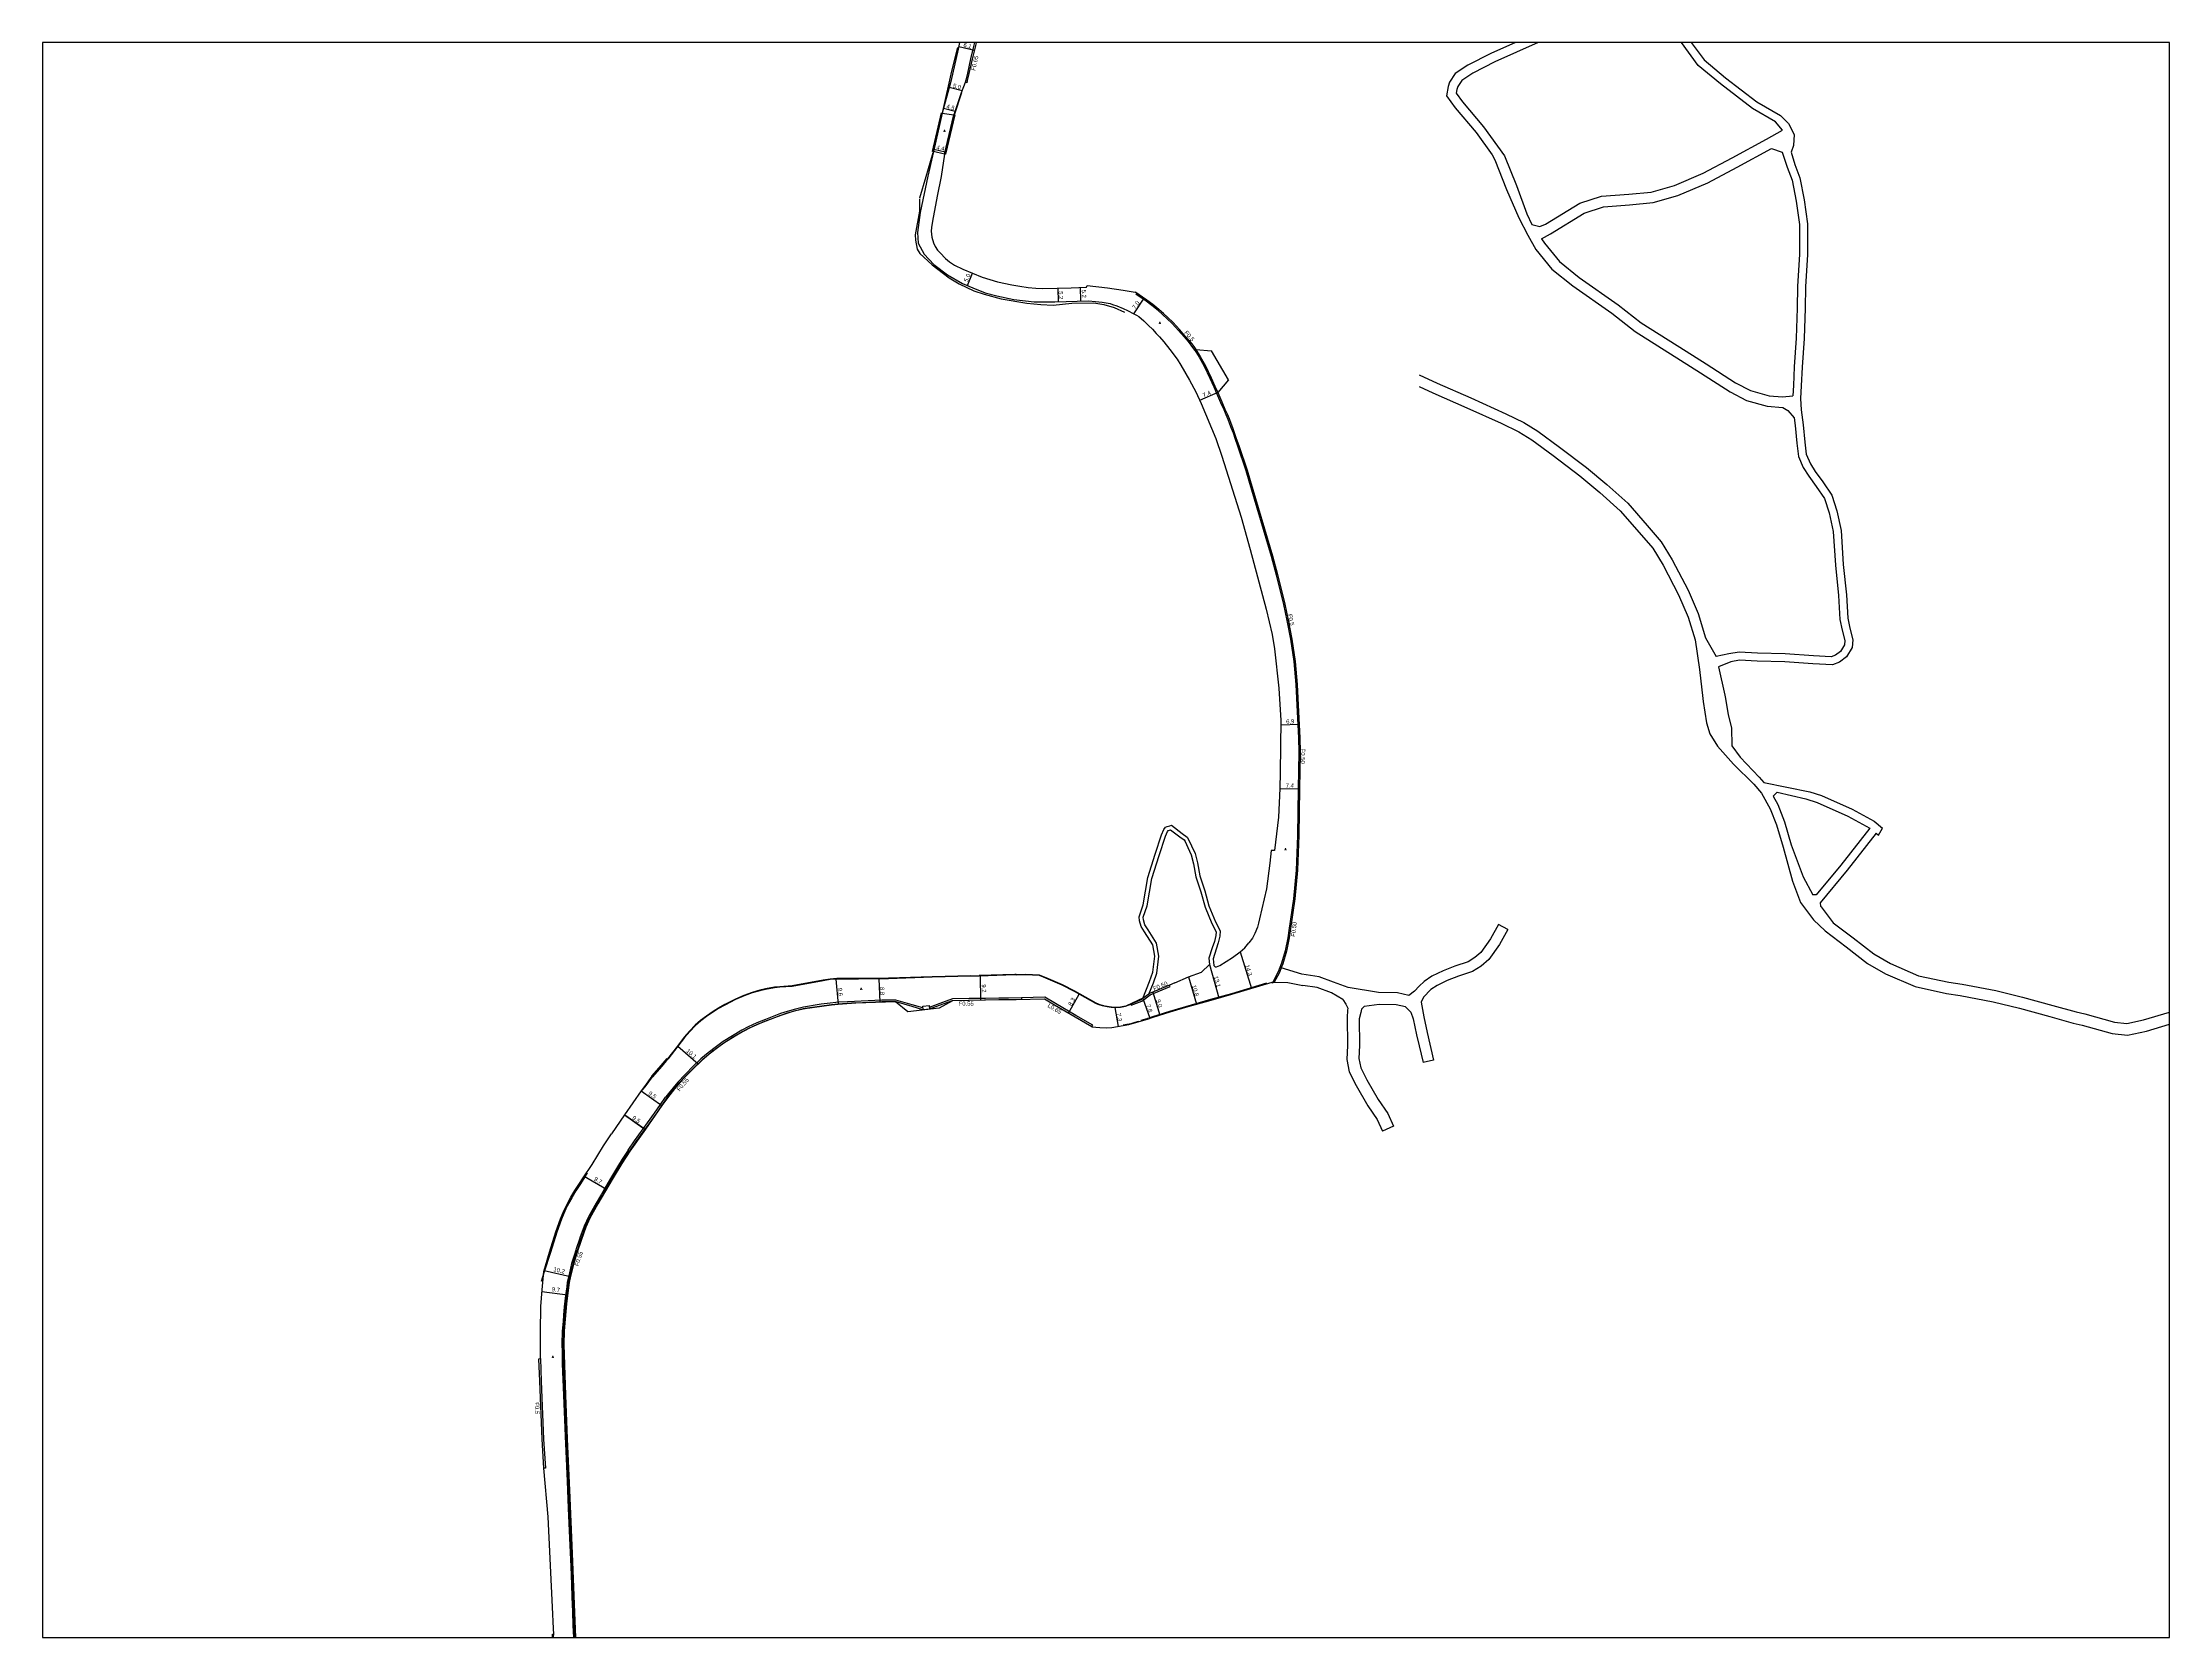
# Model space of a CAD drawing. Header units: metres. Extents: x -16000 to -13600, y -81000 to -78000.
# Drawn here: x -16000 to -15200, y -81000 to -80400 of the extents above; entities that cross this region are included whole.
import ezdxf

# ---------------------------------------------------------------- set-up
doc = ezdxf.new("R2010")
doc.units = ezdxf.units.M
doc.header["$LTSCALE"] = 2.5
for name, color, linetype in [('側溝・桝', 7, 'Continuous'), ('図郭', 7, 'Continuous'), ('幅員', 7, 'Continuous'), ('歩道・分離帯・安全施設', 7, 'Continuous'), ('舗装', 7, 'Continuous'), ('道路', 7, 'Continuous')]:
    doc.layers.add(name, color=color, linetype=linetype)
doc.styles.get("Standard").update_dxf_attribs({"font": ''})
doc.styles.add('YOKO_DECO', font='txt.shx', dxfattribs={"bigfont": 'extfont.shx'})
doc.styles.get('Standard').set_extended_font_data('@MS PGothic')

msp = doc.modelspace()

# ---------------------------------------------------------------- linework, layer by layer
at = {"layer": '側溝・桝'}
for points in [[(-15649.45, -80400), (-15649.81, -80401.54), (-15650.91, -80406.08), (-15652.15, -80411.47), (-15652.78, -80414.12), (-15652.96, -80415.05)], [(-15570.59, -80510.76), (-15572.77, -80508.32), (-15573.9, -80507.02), (-15575.23, -80505.59), (-15577.01, -80503.88), (-15578.74, -80502.29), (-15580.41, -80500.79), (-15582.72, -80498.94), (-15584.88, -80497.35), (-15586.55, -80496.22), (-15588.69, -80494.74), (-15588.4, -80494.32)], [(-15570.59, -80510.76), (-15569.1, -80512.46), (-15567.41, -80514.69), (-15566.57, -80515.89), (-15566.23, -80516.39), (-15564.98, -80518.34), (-15563.03, -80521.8), (-15560.92, -80526.29), (-15559.48, -80529.47), (-15558.43, -80531.86), (-15556.93, -80535.36), (-15555.74, -80538.08), (-15554.89, -80539.94), (-15554.18, -80541.65), (-15553.52, -80543.41), (-15552.89, -80545.02), (-15552.23, -80546.86), (-15551.45, -80549.17), (-15550.52, -80551.78), (-15547.42, -80561.02), (-15546.22, -80564.84), (-15537.88, -80593.28), (-15535.97, -80600.25), (-15533.28, -80611.4), (-15531.94, -80617.37), (-15530.6, -80624.49), (-15529.31, -80632.9), (-15528.56, -80641.56), (-15528.07, -80651.84), (-15527.63, -80661.58), (-15527.52, -80666.99), (-15527.63, -80673.89)], [(-15566.27, -80515.44), (-15566.15, -80515.61), (-15565.81, -80516.12), (-15564.55, -80518.08), (-15562.59, -80521.57), (-15560.46, -80526.08), (-15559.02, -80529.26), (-15557.97, -80531.66)], [(-15527.63, -80673.89), (-15527.76, -80680.64), (-15527.93, -80698.35)], [(-15527.93, -80698.35), (-15528.45, -80711.32), (-15529.53, -80722.09), (-15531.21, -80734.09), (-15531.58, -80736.77), (-15532.55, -80741.72), (-15533.94, -80746.38), (-15535.24, -80749.65), (-15537.5, -80753.96)], [(-15534.06, -80748.04), (-15534.79, -80749.86), (-15536.84, -80753.78)], [(-15631.82, -80759.37), (-15636.72, -80759.48), (-15640.34, -80759.51), (-15645.34, -80759.61), (-15651.52, -80759.68), (-15657.79, -80759.78), (-15661.47, -80761.11), (-15666.49, -80763)], [(-15666.42, -80763.56), (-15661.28, -80761.62), (-15657.69, -80760.32), (-15651.52, -80760.22), (-15645.33, -80760.15), (-15640.33, -80760.05), (-15636.72, -80760.02), (-15631.81, -80759.91)], [(-15618.98, -80761.5), (-15622.99, -80759.17), (-15631.82, -80759.37), (-15631.81, -80760.04)], [(-15590.64, -80761.72), (-15590.49, -80762.14), (-15586.48, -80760.57), (-15583.37, -80758.23), (-15575.88, -80755.12), (-15576.09, -80754.65)], [(-15583.85, -80757.94), (-15586.11, -80759.68)], [(-15668.86, -80763.2), (-15668.88, -80763.2), (-15672.89, -80762.01), (-15679.01, -80760.23), (-15684.37, -80760.25), (-15697.23, -80760.83), (-15700.55, -80761.06), (-15704.83, -80761.45), (-15707.16, -80761.79), (-15713.83, -80762.91), (-15716.83, -80763.61), (-15719.98, -80764.55), (-15722.44, -80765.32), (-15728.03, -80767.47), (-15731.35, -80768.83), (-15734.55, -80770.33), (-15736.99, -80771.56), (-15740.47, -80773.61), (-15744.05, -80775.86), (-15746.48, -80777.68), (-15749.66, -80780.06), (-15752.34, -80782.37), (-15755.16, -80785), (-15758.33, -80788.19), (-15761.06, -80791.1), (-15764.6, -80795.39), (-15765.54, -80796.63)], [(-15765.08, -80796.92), (-15764.18, -80795.74), (-15760.64, -80791.46), (-15757.94, -80788.57), (-15754.78, -80785.4), (-15751.97, -80782.78), (-15749.31, -80780.48), (-15746.16, -80778.12), (-15743.74, -80776.32), (-15740.19, -80774.08), (-15736.72, -80772.05), (-15734.31, -80770.82), (-15731.13, -80769.33), (-15727.83, -80767.99), (-15722.26, -80765.84), (-15719.82, -80765.08), (-15716.69, -80764.14), (-15713.72, -80763.45), (-15713.11, -80763.34)], [(-15694.08, -80761.23), (-15700.79, -80761.79), (-15703.25, -80762.01), (-15713.11, -80763.34)], [(-15694.08, -80761.23), (-15684.36, -80760.8), (-15679.09, -80760.78)], [(-15679.09, -80760.78), (-15673.05, -80762.54), (-15669.02, -80763.73), (-15668.79, -80763.78)], [(-15605.35, -80770.29), (-15605.01, -80769.71), (-15611.32, -80766.03), (-15618.98, -80761.5)], [(-15779.68, -80816.66), (-15777.33, -80813.16), (-15775.7, -80810.88), (-15772.4, -80806.44), (-15769.81, -80802.78), (-15767.56, -80799.47), (-15765.64, -80796.76), (-15765.54, -80796.63)], [(-15765.08, -80796.92), (-15765.15, -80797.02), (-15767.11, -80799.79), (-15769.36, -80803.1), (-15771.97, -80806.78), (-15773.43, -80808.76), (-15775.25, -80811.19), (-15776.88, -80813.47), (-15779.22, -80816.97)], [(-15765.15, -80797.02), (-15765.08, -80796.92)], [(-15779.68, -80816.66), (-15781.93, -80820.09), (-15783.39, -80822.35), (-15785.96, -80826.68), (-15788.08, -80830.36), (-15789.8, -80833.26), (-15791.77, -80836.68), (-15794.58, -80841.51), (-15796.29, -80845.31), (-15797.72, -80849.24), (-15798.15, -80850.53), (-15799.1, -80853.44), (-15799.96, -80855.92), (-15800.98, -80859.35), (-15801.8, -80862.85), (-15802.63, -80866.28), (-15802.84, -80868.15), (-15803.29, -80871.33), (-15803.75, -80875.59), (-15804.03, -80878.75), (-15804.22, -80880.96), (-15804.51, -80884.84), (-15804.63, -80889.44), (-15804.61, -80892.88), (-15804.56, -80897.05), (-15804.07, -80908.8), (-15803.79, -80915.1), (-15803.53, -80921.18), (-15803.43, -80924.27), (-15802.71, -80941.15), (-15802.25, -80951.32), (-15801.81, -80962.68), (-15801.34, -80973.24), (-15801.05, -80980.06), (-15800.9, -80984.67), (-15800.69, -80990.31), (-15800.5, -80995.36), (-15800.3, -81000)], [(-15799.75, -81000), (-15799.95, -80995.34), (-15800.14, -80990.29), (-15800.35, -80984.65), (-15800.51, -80980.04), (-15800.79, -80973.22), (-15801.26, -80962.65), (-15801.7, -80951.29), (-15802.16, -80941.13), (-15802.88, -80924.25), (-15802.98, -80921.16), (-15803.24, -80915.08), (-15803.52, -80908.78), (-15804.01, -80897.03), (-15804.06, -80892.88), (-15804.08, -80889.44), (-15803.96, -80884.87), (-15803.67, -80881.01), (-15803.48, -80878.8), (-15803.2, -80875.65), (-15802.75, -80871.4), (-15802.3, -80868.22), (-15802.09, -80866.37), (-15801.27, -80862.98), (-15800.45, -80859.49), (-15799.44, -80856.09), (-15798.58, -80853.62), (-15797.63, -80850.7), (-15797.2, -80849.42), (-15795.78, -80845.52), (-15794.09, -80841.76), (-15791.3, -80836.96), (-15789.33, -80833.53), (-15787.61, -80830.63), (-15785.49, -80826.96), (-15782.92, -80822.64), (-15781.47, -80820.39), (-15779.22, -80816.97)], [(-15812.75, -80895.11), (-15812.45, -80903.59), (-15811.53, -80925.34), (-15810.87, -80936.31), (-15811.39, -80936.34)], [(-15807.84, -81000), (-15807.79, -80999.58), (-15807.73, -80998.74)]]:
    msp.add_lwpolyline(points, dxfattribs=at)
msp.add_lwpolyline([(-15666.41, -80763.69), (-15668.77, -80763.95), (-15668.93, -80762.53), (-15666.57, -80762.26)], close=True, dxfattribs=at)
at = {"layer": '図郭'}
msp.add_lwpolyline([(-16000, -81000), (-15200, -81000), (-15200, -80400), (-16000, -80400)], close=True, dxfattribs=at)
at = {"layer": '幅員'}
for points in [[(-15655.38, -80401.46), (-15649.48, -80402.88)], [(-15654.16, -80418.16), (-15658.99, -80416.88)], [(-15656.78, -80425.9), (-15661.09, -80424.76)], [(-15664.73, -80440.11), (-15660.49, -80441.11)], [(-15652.14, -80491.39), (-15650.21, -80486.81)], [(-15618.16, -80492.37), (-15618.02, -80497.53)], [(-15609.73, -80492.09), (-15609.6, -80497.31)], [(-15589.53, -80502.04), (-15585.62, -80496.23)], [(-15557.97, -80531.66), (-15564.77, -80534.67)], [(-15534.24, -80656.67), (-15527.36, -80656.37)], [(-15534.66, -80680.62), (-15527.26, -80680.69)], [(-15647.35, -80751.15), (-15647.2, -80760.31)], [(-15701.58, -80752.34), (-15700.79, -80761.89)], [(-15685.39, -80752.22), (-15685.12, -80761.05)], [(-15761.06, -80777.62), (-15753.4, -80784.24)], [(-15774.8, -80794.34), (-15767.03, -80799.85)], [(-15774.78, -80794.36), (-15767.03, -80799.85)], [(-15781.06, -80803.38), (-15773.29, -80808.86)], [(-15781, -80803.42), (-15773.34, -80808.82)], [(-15796.22, -80826.49), (-15787.87, -80831.39)], [(-15811.3, -80861.89), (-15801.42, -80864.22)], [(-15812.16, -80869.89), (-15802.51, -80871.05)]]:
    msp.add_lwpolyline(points, dxfattribs=at)
at = {"layer": '幅員', "flags": 128}
for points in [[(-15549.49, -80742.12), (-15545.33, -80755.82)], [(-15568.93, -80751.42), (-15565.97, -80761.8)], [(-15561.07, -80746.79), (-15557.53, -80759.41)], [(-15614.12, -80765.15), (-15610.11, -80757.94)], [(-15586.11, -80759.68), (-15583.51, -80767.08)], [(-15582.34, -80757.24), (-15579.72, -80765.87)], [(-15596.65, -80762.97), (-15595.46, -80770.14)]]:
    msp.add_lwpolyline(points, dxfattribs=at)
at = {"layer": '歩道・分離帯・安全施設'}
for points in [[(-15655.84, -80401.83), (-15658.15, -80410.82), (-15661.51, -80425.92)], [(-15656.89, -80426.88), (-15654.17, -80418.85)], [(-15664.92, -80440.79), (-15663.35, -80434.08), (-15661.6, -80426.55)], [(-15660.5, -80441.71), (-15657.21, -80427.48)], [(-15665.08, -80441.5), (-15667.77, -80450.57), (-15670.18, -80458.57)], [(-15670.16, -80458.83), (-15670.18, -80463.39), (-15671.77, -80472.34), (-15671.69, -80474.34), (-15671.02, -80477.75), (-15669.98, -80479.35), (-15665.37, -80483.64), (-15658.94, -80488.57), (-15655.18, -80490.81), (-15649.7, -80493.35), (-15645.82, -80494.69), (-15639.44, -80496.37), (-15629.8, -80498.02), (-15624.5, -80498.57), (-15619.84, -80498.76), (-15612.86, -80498.11), (-15604.61, -80497.96), (-15600.82, -80498.52), (-15596.99, -80499.66), (-15592.99, -80501.4)], [(-15650.87, -80751.09), (-15665.4, -80751.44), (-15681.78, -80752), (-15693.09, -80752.15)], [(-15633.74, -80750.55), (-15634.26, -80750.55), (-15647.73, -80751.01)], [(-15633.74, -80750.55), (-15630.11, -80750.42), (-15625.1, -80750.73), (-15622.67, -80751.69), (-15616.5, -80754.37), (-15611.84, -80756.79), (-15603.85, -80761.23), (-15603, -80761.65), (-15602.3, -80761.9), (-15601.37, -80762.13), (-15600.75, -80762.25)], [(-15718, -80754.88), (-15722.69, -80755.18), (-15724.71, -80755.41), (-15728.11, -80756.03), (-15730.19, -80756.53), (-15733.09, -80757.37), (-15736.2, -80758.44), (-15739.41, -80759.85), (-15743.41, -80761.94), (-15745.8, -80763.28), (-15747.76, -80764.52), (-15750.3, -80766.25), (-15752.49, -80767.86), (-15754.47, -80769.64), (-15756.69, -80771.9), (-15758.68, -80774.15), (-15761.19, -80777.51), (-15764.89, -80782.38)], [(-15693.09, -80752.15), (-15701.19, -80752.14), (-15703.79, -80752.36), (-15706.4, -80752.75), (-15718, -80754.88)], [(-15586.09, -80759.54), (-15592.25, -80762.34)], [(-15583.82, -80766.84), (-15582.39, -80766.34), (-15575.94, -80764.39), (-15570, -80762.62), (-15560.52, -80759.91), (-15552.73, -80757.74), (-15539.52, -80753.72)], [(-15600.37, -80762.35), (-15599.54, -80762.51), (-15597.98, -80762.76), (-15596.65, -80762.83), (-15594.6, -80762.73), (-15592.72, -80762.43)], [(-15586.73, -80767.72), (-15584.53, -80767.09), (-15584.01, -80766.91)], [(-15593.6, -80769.53), (-15592.14, -80769.33), (-15590.52, -80769.03), (-15588.98, -80768.59), (-15587.6, -80768.12)], [(-15764.89, -80782.38), (-15765.41, -80783.07), (-15767.11, -80785.03), (-15770.54, -80789.11), (-15770.55, -80789.12)], [(-15774.39, -80794.01), (-15773.37, -80792.9), (-15770.55, -80789.12)], [(-15795.1, -80825.26), (-15796.37, -80827.29), (-15797.95, -80829.74), (-15799.43, -80832), (-15800.96, -80834.56), (-15802.61, -80837.67), (-15803.6, -80839.66), (-15804.79, -80842.67), (-15806.53, -80847.56), (-15808.95, -80855.18), (-15811.28, -80862.41), (-15812.42, -80866.08)]]:
    msp.add_lwpolyline(points, dxfattribs=at)
at = {"layer": '舗装'}
for points in [[(-15661.56, -80426.54), (-15657.2, -80427.16)], [(-15660.69, -80441.95), (-15664.94, -80441)]]:
    msp.add_lwpolyline(points, dxfattribs=at)
at = {"layer": '道路'}
for points in [[(-15655.09, -80400), (-15655.57, -80402.49), (-15658.41, -80414.72), (-15661.56, -80426.54), (-15664.94, -80441), (-15667.05, -80450.32), (-15669.84, -80463.94), (-15670.96, -80471.48), (-15670.6, -80475.53), (-15668.35, -80479.57), (-15664.76, -80483.52), (-15659.67, -80487.34), (-15653.97, -80490.6), (-15650.08, -80492.28), (-15645.41, -80494.18), (-15641.07, -80495.28), (-15634.68, -80496.63), (-15626.97, -80497.6), (-15619.27, -80497.56), (-15606.56, -80497.23), (-15604.01, -80497.42), (-15601.48, -80497.67), (-15598.42, -80498.2), (-15597.5, -80498.51), (-15595.92, -80499.06), (-15593.52, -80500.02), (-15591.92, -80500.79), (-15589.53, -80502.04), (-15588.51, -80502.59), (-15587.71, -80503.12), (-15585.81, -80504.75), (-15583.99, -80506.41), (-15582.54, -80507.86), (-15581.08, -80509.45), (-15579.89, -80510.75), (-15578.22, -80512.58), (-15576.02, -80515.51), (-15573.27, -80519.16), (-15571.89, -80521.4), (-15568.64, -80527.03), (-15566.19, -80531.44), (-15564.25, -80535.84), (-15558.68, -80548.98), (-15556.47, -80555.6), (-15549.22, -80578.51), (-15545.8, -80590.72), (-15539.71, -80613.15), (-15537.47, -80622.7), (-15536.59, -80628.12), (-15535.02, -80642.93), (-15534.21, -80654.99), (-15534.54, -80674.48)], [(-15648.8, -80400), (-15649.2, -80401.69), (-15650.29, -80406.23), (-15651.53, -80411.61), (-15652.16, -80414.25), (-15652.34, -80415.17), (-15652.96, -80415.05), (-15654.46, -80418.95), (-15657.2, -80427.16), (-15660.69, -80441.95)], [(-15446.03, -80400), (-15455.25, -80404.09), (-15463.85, -80408.46), (-15468.63, -80411.71), (-15470.77, -80414.88), (-15471.36, -80416.52)], [(-15437.39, -80400), (-15453.75, -80407.25), (-15462.07, -80411.48), (-15466.1, -80414.23), (-15467.62, -80416.48), (-15468.08, -80417.72)], [(-15345.58, -80432.91), (-15348.15, -80429.82), (-15356.81, -80424.8), (-15368.9, -80415.57), (-15377.26, -80408.58), (-15383.59, -80400)], [(-15379.86, -80400), (-15375.06, -80406.51), (-15367.02, -80413.23), (-15355.14, -80422.3), (-15346.27, -80427.45), (-15343.34, -80430.52), (-15341.12, -80434.6), (-15341.46, -80438.76), (-15342.23, -80441.28), (-15340.92, -80445.86), (-15339.03, -80450.93), (-15337.43, -80459.23), (-15336.16, -80468.26), (-15336.13, -80479.74), (-15336.9, -80491.95), (-15337.06, -80499.96), (-15337.4, -80511.38), (-15338.19, -80522.11), (-15338.47, -80529.14), (-15338.72, -80533.86), (-15338.5, -80538.12), (-15337.83, -80543.77), (-15337.18, -80550.35), (-15336.59, -80554.89), (-15335.07, -80558.52), (-15333.2, -80561.41), (-15330.42, -80565.23), (-15326.96, -80570.22), (-15325.14, -80576.11), (-15323.48, -80583.58), (-15322.68, -80596.41), (-15321.44, -80607.76), (-15320.96, -80616.6), (-15320.17, -80620.36), (-15319.12, -80624.67), (-15319.34, -80627.54), (-15321.53, -80631.13), (-15324.15, -80633.09), (-15326.76, -80634.13), (-15334.14, -80633.69), (-15344.66, -80632.93), (-15355.05, -80632.69), (-15361.67, -80632.3), (-15364.93, -80632.92), (-15369.64, -80634.81)], [(-15471.36, -80416.52), (-15471.96, -80420.05), (-15468.61, -80424.53), (-15460.77, -80433.82), (-15454.75, -80442.29), (-15453.78, -80444.13)], [(-15468.08, -80417.72), (-15468.32, -80419.08), (-15465.87, -80422.35), (-15458, -80431.67), (-15450.06, -80442.66)], [(-15664.94, -80441), (-15661.56, -80426.54)], [(-15661.56, -80426.54), (-15657.2, -80427.16), (-15660.69, -80441.95), (-15664.94, -80441)], [(-15439.81, -80468.48), (-15436.83, -80469.23), (-15434.66, -80468.34), (-15421.82, -80460.48), (-15413.65, -80457.82), (-15403.4, -80457.07), (-15394.99, -80456.24), (-15386.22, -80453.77), (-15375.4, -80449.17), (-15364.49, -80443.39), (-15351.6, -80436.32), (-15345.58, -80432.91)], [(-15436.21, -80473.85), (-15432.84, -80471.92), (-15420.13, -80464.14), (-15412.87, -80461.77), (-15403.05, -80461.05), (-15394.24, -80460.18), (-15384.9, -80457.55), (-15373.67, -80452.78), (-15362.58, -80446.9), (-15349.68, -80439.83), (-15345.63, -80441.3)], [(-15660.69, -80441.95), (-15662.02, -80450.43), (-15663.55, -80457.85), (-15665.26, -80467.14), (-15665.65, -80469.61), (-15665.74, -80470.98), (-15665.68, -80472.08), (-15665.52, -80473.28), (-15664.86, -80475.37), (-15664.25, -80476.75), (-15663.35, -80478.05), (-15662.4, -80479.13), (-15660.31, -80481.19), (-15658.82, -80482.47), (-15657.02, -80483.73), (-15653.8, -80485.3), (-15646.64, -80488.31), (-15640.83, -80489.97), (-15635.39, -80491.21), (-15632.46, -80491.69), (-15629.24, -80492.21), (-15626.42, -80492.46), (-15623.82, -80492.53), (-15613.07, -80492.22), (-15607.29, -80491.99), (-15607.1, -80491.34)], [(-15453.78, -80444.13), (-15449.35, -80455.25), (-15444.66, -80465.94), (-15441.36, -80472.49), (-15438.3, -80477.92), (-15432.29, -80485.26), (-15424.41, -80491.56), (-15409.76, -80501.86), (-15400.98, -80508.76), (-15383.89, -80519.51), (-15376.36, -80524.28), (-15365.28, -80531.43), (-15359.09, -80534.64), (-15351.33, -80536.82), (-15345.47, -80537.33), (-15343.6, -80538.37), (-15341.16, -80541.17)], [(-15450.06, -80442.66), (-15445.62, -80453.83), (-15441.76, -80464.47), (-15439.81, -80468.48)], [(-15345.63, -80441.3), (-15343.75, -80446.86), (-15341.93, -80451.74), (-15340.39, -80459.72), (-15339.16, -80468.48), (-15339.13, -80479.65), (-15339.9, -80491.83), (-15340.06, -80499.9), (-15340.39, -80511.23), (-15341.19, -80521.94), (-15341.47, -80529.02), (-15341.68, -80532.93)], [(-15436.21, -80473.85), (-15435.08, -80475.53), (-15429.47, -80482.4), (-15422, -80488.36), (-15407.37, -80498.65), (-15398.67, -80505.48), (-15381.75, -80516.12), (-15374.21, -80520.91), (-15363.28, -80527.96), (-15357.61, -80530.9), (-15350.61, -80532.87), (-15345.5, -80533.31), (-15341.68, -80532.93)], [(-15607.1, -80491.34), (-15599.43, -80492.34), (-15593.51, -80493.18), (-15589.02, -80493.96)], [(-15570.22, -80510.43), (-15572.38, -80507.99), (-15573.52, -80506.68), (-15574.86, -80505.24), (-15576.66, -80503.51), (-15578.4, -80501.91), (-15580.08, -80500.4), (-15582.41, -80498.53), (-15584.59, -80496.93), (-15586.27, -80495.8), (-15588.4, -80494.32), (-15589.02, -80493.96)], [(-15570.22, -80510.43), (-15568.71, -80512.14), (-15567, -80514.39), (-15566.27, -80515.44), (-15560.36, -80515.98)], [(-15553.92, -80526.9), (-15560.36, -80515.98)], [(-15553.92, -80526.9), (-15557.97, -80531.66), (-15556.48, -80535.16), (-15555.28, -80537.88), (-15554.43, -80539.74), (-15553.72, -80541.46), (-15553.06, -80543.23), (-15552.42, -80544.85), (-15551.76, -80546.7), (-15550.98, -80549), (-15550.05, -80551.62), (-15546.95, -80560.86), (-15545.74, -80564.7), (-15537.4, -80593.15), (-15535.48, -80600.12), (-15532.79, -80611.28), (-15531.45, -80617.27), (-15530.11, -80624.41), (-15528.82, -80632.84), (-15528.06, -80641.52), (-15527.57, -80651.82), (-15527.13, -80661.57), (-15527.02, -80666.99), (-15527.13, -80673.98)], [(-15482.17, -80525.04), (-15475.41, -80528.19), (-15462.74, -80533.71), (-15449.61, -80539.64), (-15442.87, -80542.99), (-15437.55, -80546.14), (-15429.38, -80552.22), (-15419.27, -80559.9), (-15411.62, -80566.23), (-15403.77, -80573.32), (-15396.41, -80581.67), (-15391.13, -80587.84), (-15386.99, -80594.61), (-15381.07, -80606.07), (-15377.33, -80614.77), (-15374.47, -80623.98), (-15370.48, -80630.92)], [(-15482.17, -80529.45), (-15477.07, -80531.83), (-15464.34, -80537.38), (-15451.33, -80543.25), (-15444.78, -80546.51), (-15439.77, -80549.47), (-15431.82, -80555.38), (-15421.76, -80563.03), (-15414.23, -80569.26), (-15406.62, -80576.14), (-15399.45, -80584.27), (-15394.38, -80590.19), (-15390.47, -80596.57), (-15384.69, -80607.79), (-15381.09, -80616.15), (-15378.42, -80624.74), (-15376.81, -80635.91)], [(-15341.16, -80541.17), (-15340.82, -80544.1), (-15340.16, -80550.69), (-15339.52, -80555.68), (-15337.73, -80559.93), (-15335.68, -80563.1), (-15332.87, -80566.97), (-15329.69, -80571.54), (-15328.04, -80576.88), (-15326.46, -80584), (-15325.67, -80596.67), (-15324.43, -80608), (-15323.94, -80616.99), (-15323.1, -80621.02), (-15322.15, -80624.92), (-15322.28, -80626.59), (-15323.79, -80629.07), (-15325.63, -80630.45), (-15327.25, -80631.1), (-15333.9, -80630.69), (-15344.52, -80629.93), (-15354.93, -80629.69), (-15361.86, -80629.29), (-15365.77, -80630.02), (-15370.48, -80630.92)], [(-15376.81, -80635.91), (-15375.49, -80646.76)], [(-15369.64, -80634.81), (-15367.26, -80645.55), (-15367.05, -80646.76)], [(-15375.49, -80646.76), (-15375.35, -80647.96), (-15374.16, -80655.88), (-15372.82, -80660.06), (-15369.96, -80664.76), (-15364.02, -80671.53), (-15356.37, -80678.97), (-15353.45, -80682.38), (-15350.14, -80688.24), (-15347.81, -80694.24), (-15345.32, -80702.68), (-15341.74, -80715.54), (-15338.78, -80723.51)], [(-15367.05, -80646.76), (-15365.96, -80652.94), (-15364.67, -80657.84), (-15364.58, -80664.52), (-15361.53, -80668.78), (-15354.29, -80676.32), (-15352.53, -80678.37)], [(-15534.54, -80674.48), (-15534.66, -80680.64), (-15535.08, -80691.43)], [(-15527.13, -80673.98), (-15527.26, -80680.64), (-15527.43, -80698.36)], [(-15352.53, -80678.37), (-15335.24, -80681.92), (-15330.89, -80683.27), (-15319.36, -80688.4), (-15311.07, -80692.94), (-15307.91, -80695.52)], [(-15349.11, -80683.49), (-15347.58, -80682.05), (-15336.81, -80684.52), (-15332.45, -80685.87), (-15320.93, -80691.01), (-15312.69, -80695.51)], [(-15349.11, -80683.49), (-15347.3, -80686.69), (-15344.79, -80693.15), (-15342.24, -80701.79), (-15337.82, -80713.83), (-15334.13, -80720.57)], [(-15586.11, -80759.68), (-15583.59, -80753.17), (-15582.34, -80749.71), (-15581.69, -80743.71), (-15582.44, -80739.44), (-15585.5, -80734.57), (-15586.83, -80732.51), (-15587.41, -80730.35), (-15587.54, -80728.85), (-15586.03, -80724.42), (-15584.28, -80714.09), (-15581.51, -80705.34), (-15579.11, -80698.01), (-15578.27, -80696.06), (-15577.63, -80695.23), (-15577.05, -80694.96), (-15576.01, -80694.65), (-15575.4, -80694.45), (-15571.34, -80697.54), (-15569.48, -80698.89), (-15568.92, -80699.8), (-15567.86, -80702.14), (-15566.51, -80705.12), (-15565.63, -80708.63), (-15564.7, -80713.45), (-15562.79, -80719.07), (-15561.29, -80724.8), (-15558.85, -80730.73), (-15557.04, -80734.21), (-15557.15, -80736.21), (-15557.76, -80738.68), (-15558.62, -80741.1), (-15559.75, -80744.65), (-15559.47, -80747.18)], [(-15535.08, -80691.43), (-15536.64, -80703.96), (-15537.92, -80703.92), (-15538.35, -80708.76), (-15539.6, -80718.34), (-15542.22, -80729.61), (-15542.58, -80731.23), (-15543.07, -80732.85), (-15543.98, -80735.22), (-15544.94, -80736.92), (-15546.22, -80738.66)], [(-15312.69, -80695.51), (-15323.58, -80709.41), (-15332.86, -80720.58), (-15334.13, -80720.57)], [(-15309.48, -80698.13), (-15307.91, -80695.52)], [(-15583.85, -80757.94), (-15582.15, -80753.71), (-15580.83, -80750.06), (-15580.13, -80743.66), (-15580.98, -80738.87), (-15584.2, -80733.74), (-15585.4, -80731.88), (-15585.88, -80730.08), (-15585.98, -80729.04), (-15584.52, -80724.8), (-15582.77, -80714.46), (-15580.04, -80705.81), (-15577.67, -80698.55), (-15576.93, -80696.85), (-15576.64, -80696.48), (-15576.5, -80696.41), (-15575.69, -80696.17), (-15572.27, -80698.78), (-15570.64, -80699.96), (-15570.28, -80700.53), (-15569.27, -80702.78), (-15567.97, -80705.64), (-15567.14, -80708.97), (-15566.2, -80713.85), (-15564.27, -80719.51), (-15562.76, -80725.29), (-15560.25, -80731.38), (-15558.61, -80734.55), (-15558.69, -80735.98), (-15559.24, -80738.23), (-15560.08, -80740.6), (-15561.32, -80744.5), (-15561.07, -80746.79)], [(-15527.43, -80698.36), (-15527.95, -80711.35), (-15529.03, -80722.15), (-15530.71, -80734.16), (-15531.08, -80736.85), (-15532.06, -80741.84), (-15533.47, -80746.54), (-15534.06, -80748.04)], [(-15310.32, -80697.43), (-15321.21, -80711.33), (-15331.44, -80723.64), (-15331.24, -80724.92)], [(-15310.32, -80697.43), (-15309.48, -80698.13)], [(-15338.78, -80723.51), (-15333.88, -80730.01), (-15329.5, -80734.19), (-15321.58, -80740.2), (-15313.57, -80746.45), (-15306.83, -80750.35), (-15295.69, -80755.17), (-15283.8, -80757.72), (-15278.66, -80758.47), (-15266.26, -80760.82), (-15256.37, -80763.24), (-15244.96, -80766.4), (-15236.17, -80768.87), (-15232.82, -80769.62)], [(-15331.24, -80724.92), (-15331.06, -80725.18), (-15326.45, -80731.1), (-15318.96, -80736.78), (-15311.16, -80742.88), (-15304.9, -80746.5), (-15294.38, -80751.05), (-15283.04, -80753.48), (-15277.95, -80754.23), (-15265.36, -80756.62), (-15255.27, -80759.08), (-15243.81, -80762.25), (-15235.12, -80764.7), (-15231.88, -80765.43)], [(-15452.37, -80731.73), (-15455.37, -80737.17), (-15459.01, -80742.26), (-15461.24, -80744.24), (-15463.84, -80745.8), (-15468.8, -80747.49), (-15473.23, -80749.24), (-15477.45, -80751.28), (-15480.36, -80753.17), (-15482.18, -80755)], [(-15448.87, -80733.66), (-15451.98, -80739.31), (-15456.02, -80744.95), (-15458.86, -80747.48), (-15462.14, -80749.45), (-15467.42, -80751.25), (-15471.62, -80752.9), (-15475.48, -80754.78), (-15477.83, -80756.3), (-15480.62, -80759.1), (-15481.42, -80760.95), (-15480.5, -80766.48), (-15479.25, -80772.39), (-15476.79, -80782.84)], [(-15448.87, -80733.66), (-15452.37, -80731.73)], [(-15559.47, -80747.18), (-15558.98, -80747.68), (-15558.41, -80747.69), (-15557.21, -80747.25), (-15552.46, -80744.26), (-15549.49, -80742.12), (-15547.83, -80740.57), (-15546.22, -80738.66)], [(-15633.74, -80750.71), (-15634.28, -80750.71), (-15647.74, -80751.17), (-15650.87, -80751.26), (-15665.4, -80751.6), (-15681.79, -80752.17), (-15693.03, -80752.32)], [(-15633.74, -80750.71), (-15630.11, -80750.58), (-15625.14, -80750.89), (-15622.73, -80751.84), (-15616.57, -80754.51), (-15611.92, -80756.93), (-15603.93, -80761.38), (-15603.06, -80761.79), (-15602.35, -80762.05), (-15601.4, -80762.29), (-15599.56, -80762.64), (-15598, -80762.89), (-15596.65, -80762.97), (-15594.59, -80762.87), (-15592.69, -80762.57), (-15590.71, -80761.75)], [(-15574.12, -80753.75), (-15568.93, -80751.42), (-15564.07, -80749.68), (-15561.07, -80746.79)], [(-15508.97, -80755.55), (-15514.38, -80753.43), (-15519.8, -80751.46), (-15526.38, -80750.44), (-15534.06, -80748.04)], [(-15717.99, -80755.05), (-15722.68, -80755.35), (-15724.69, -80755.58), (-15728.08, -80756.2), (-15730.15, -80756.69), (-15733.04, -80757.53), (-15736.15, -80758.6), (-15739.35, -80760), (-15743.34, -80762.09), (-15745.72, -80763.43), (-15747.68, -80764.66), (-15750.21, -80766.39), (-15752.4, -80767.99), (-15754.36, -80769.77), (-15756.57, -80772.02), (-15758.56, -80774.26), (-15761.06, -80777.62), (-15764.77, -80782.49)], [(-15693.03, -80752.32), (-15701.18, -80752.31), (-15703.78, -80752.53), (-15706.38, -80752.92), (-15717.99, -80755.05)], [(-15619.32, -80762.08), (-15623.16, -80759.84), (-15633.78, -80760.09), (-15645.72, -80760.29), (-15657.73, -80760.48), (-15662.74, -80763.27), (-15674.54, -80764.61), (-15679.18, -80760.87), (-15694.07, -80761.33)], [(-15605.35, -80770.29), (-15602.33, -80770.54), (-15599.92, -80770.66), (-15597.83, -80770.54), (-15591.37, -80769.46), (-15588.37, -80768.53), (-15584.43, -80767.4), (-15582.29, -80766.65), (-15575.85, -80764.7), (-15569.91, -80762.93), (-15560.43, -80760.23), (-15552.64, -80758.05), (-15537.52, -80753.45), (-15531.65, -80753.64), (-15525.99, -80754.68)], [(-15586.11, -80759.68), (-15586.74, -80760.17), (-15590.64, -80761.72), (-15590.71, -80761.75)], [(-15574.12, -80753.75), (-15576.09, -80754.65), (-15583.64, -80757.78), (-15583.85, -80757.94)], [(-15510.95, -80760.03), (-15515.18, -80757.49), (-15520.6, -80755.52), (-15525.99, -80754.68)], [(-15486.08, -80758.46), (-15490.31, -80757.51), (-15497.54, -80757.33), (-15508.97, -80755.55)], [(-15482.18, -80755), (-15483.99, -80756.82), (-15486.08, -80758.46)], [(-15713.3, -80763.47), (-15717.76, -80764.49), (-15722.36, -80765.97), (-15728.42, -80768.26), (-15733.57, -80770.53), (-15736.75, -80772.18), (-15739.49, -80773.75), (-15743.69, -80776.45), (-15747.87, -80779.47), (-15751.62, -80782.55), (-15756.07, -80786.78), (-15759.41, -80790.26), (-15762.25, -80793.63), (-15764.96, -80796.98)], [(-15694.07, -80761.33), (-15700.78, -80761.89), (-15703.24, -80762.1), (-15713.3, -80763.47)], [(-15605.35, -80770.29), (-15611.66, -80766.61), (-15619.32, -80762.08)], [(-15510.95, -80760.03), (-15509.83, -80761.71), (-15509.07, -80763.26), (-15509.18, -80764), (-15509.27, -80766.72), (-15509.12, -80777.26), (-15509.4, -80782.54), (-15508.48, -80787.19), (-15505.86, -80792.39), (-15501.51, -80800.05), (-15497.98, -80805.16), (-15495.99, -80809.57)], [(-15487.32, -80762.74), (-15490.83, -80761.99), (-15497.3, -80761.84), (-15502.94, -80762.58), (-15503.88, -80763.65), (-15504.21, -80764.88), (-15504.76, -80767.22), (-15504.62, -80777.34), (-15504.88, -80782.22), (-15504.18, -80785.71), (-15501.89, -80790.27), (-15497.69, -80797.65), (-15494.05, -80802.94), (-15491.89, -80807.71)], [(-15487.32, -80762.74), (-15485.33, -80764.77), (-15484.43, -80767.22), (-15483.15, -80773.26), (-15482.18, -80777.42)], [(-15231.88, -80765.43), (-15220.68, -80768.56), (-15216, -80769.06), (-15209.78, -80767.65), (-15200.03, -80764.74), (-15200, -80764.72)], [(-15232.82, -80769.62), (-15221.59, -80772.84), (-15215.75, -80773.46), (-15208.67, -80771.86), (-15200, -80769.27)], [(-15770.84, -80788.89), (-15767.35, -80784.81), (-15765.04, -80782.25), (-15764.77, -80782.49)], [(-15482.18, -80777.42), (-15480.69, -80783.75)], [(-15476.79, -80782.84), (-15480.69, -80783.75)], [(-15770.84, -80788.89), (-15773.6, -80792.72)], [(-15773.6, -80792.72), (-15774.78, -80794.36), (-15781.07, -80803.41), (-15786.01, -80810.53)], [(-15764.96, -80796.98), (-15767.05, -80799.87), (-15773.27, -80808.83), (-15779.08, -80817.06)], [(-15491.89, -80807.71), (-15495.99, -80809.57)], [(-15811.44, -80862.36), (-15809.29, -80855.03), (-15806.88, -80847.41), (-15805.13, -80842.49), (-15803.95, -80839.46), (-15802.97, -80837.49), (-15801.31, -80834.35), (-15799.76, -80831.81), (-15798.25, -80829.59), (-15796.64, -80827.13), (-15793.27, -80822.04), (-15788.96, -80815.05)], [(-15788.96, -80815.05), (-15786.01, -80810.53)], [(-15779.08, -80817.06), (-15782.08, -80821.76), (-15785.69, -80827.67), (-15791.09, -80836.89), (-15794.17, -80842.23), (-15795.63, -80845.6), (-15797.27, -80850.27), (-15799.06, -80855.44), (-15800.35, -80859.69), (-15801.53, -80864.72), (-15801.93, -80866.47), (-15802.3, -80869.35), (-15802.91, -80874.43), (-15803.47, -80880.26), (-15803.74, -80884.7), (-15803.88, -80889.76), (-15803.27, -80908.85), (-15802.61, -80925.3), (-15801.84, -80944.61), (-15800.81, -80968.43), (-15799.88, -80990.63), (-15799.49, -81000)], [(-15808.28, -81000), (-15808.24, -80999.6), (-15808.18, -80998.7), (-15807.73, -80998.74), (-15807.83, -80996.67), (-15808.15, -80988.59), (-15809.76, -80954.66), (-15811.39, -80936.34), (-15812.05, -80925.37), (-15812.97, -80903.61), (-15813.27, -80895.13), (-15812.75, -80895.11), (-15812.76, -80884.96), (-15812.57, -80875.48), (-15812.11, -80869.25), (-15811.44, -80862.36)]]:
    msp.add_lwpolyline(points, dxfattribs=at)
for points in [[(-15661.84, -80426.47), (-15661.56, -80426.54), (-15664.94, -80441), (-15665.23, -80440.94)], [(-15660.69, -80441.95), (-15657.2, -80427.16), (-15656.91, -80427.23), (-15660.4, -80442.01)]]:
    msp.add_lwpolyline(points, close=True, dxfattribs=at)

# ---------------------------------------------------------------- texts
at = {"layer": '側溝・桝'}
for s, rotation, p in [('F0.65', 77, (-15649.23, -80410.71)), ('F0.5', 309.86879, (-15570.65, -80509.21)), ('F0.5', 282, (-15531.64, -80615.16)), ('F0.50', 269, (-15526.67, -80665.66)), ('F0.50', 83.17693, (-15528.9, -80736.47)), ('F0.50', 22.51358, (-15581.86, -80756.74)), ('F0.55', 1, (-15655.39, -80762.39)), ('L0.65', 330, (-15622.13, -80762.76)), ('F0.55', 50, (-15760.39, -80794.67)), ('F0.55', 72.80175, (-15798.4, -80860.48)), ('F0.5', 272, (-15814.82, -80911.57))]:
    msp.add_text(s, height=1.6, rotation=rotation, dxfattribs=at).set_placement(p)
at = {"layer": '幅員'}
for s, rotation, p in [('6.1', 346, (-15653.76, -80401.59)), ('5.0', 345, (-15657.73, -80416.91)), ('4.5', 345, (-15660.18, -80424.71)), ('4.4', 347, (-15663.9, -80440.09)), ('5.0', 67, (-15652.06, -80490.2)), ('5.2', 272, (-15617.82, -80493.56)), ('5.2', 272, (-15609.13, -80492.99)), ('7.0', 56, (-15588.94, -80500.46)), ('7.4', 24, (-15563.2, -80533.56)), ('6.9', 3, (-15532.19, -80656.26)), ('7.4', 359, (-15532.41, -80680.28)), ('13.1', 285.6316, (-15559.5, -80751.45)), ('14.3', 286.91538, (-15547.7, -80747.18)), ('9.6', 275, (-15700.89, -80755.66)), ('8.8', 272, (-15685.02, -80755.31)), ('9.2', 271, (-15646.72, -80754.32)), ('8.3', 60.91966, (-15612.96, -80762.55)), ('9.0', 286.86601, (-15581.17, -80760.24)), ('10.8', 285.90159, (-15567.71, -80754.81)), ('7.3', 279.45578, (-15596.02, -80765.27)), ('7.8', 289.39464, (-15584.99, -80762.1)), ('10.1', 319, (-15758.05, -80779.59)), ('9.5', 325, (-15772.3, -80795.69)), ('9.5', 325, (-15778.36, -80804.89)), ('9.7', 330, (-15792.8, -80827.99)), ('10.2', 347, (-15807.95, -80862.19)), ('9.7', 353, (-15808.5, -80869.75))]:
    msp.add_text(s, height=1.6, rotation=rotation, dxfattribs=at).set_placement(p)
at = {"layer": '舗装', "style": 'YOKO_DECO'}
for p in [(-15661.06, -80433.56, 670), (-15580.07, -80505.81, 656.5), (-15532.72, -80703.8, 641.18), (-15692.32, -80756.42, 631.16), (-15808.4, -80894.86, 624.83)]:
    msp.add_text('A', height=0.75, dxfattribs=at).set_placement(p)

doc.saveas('drawing.dxf')
